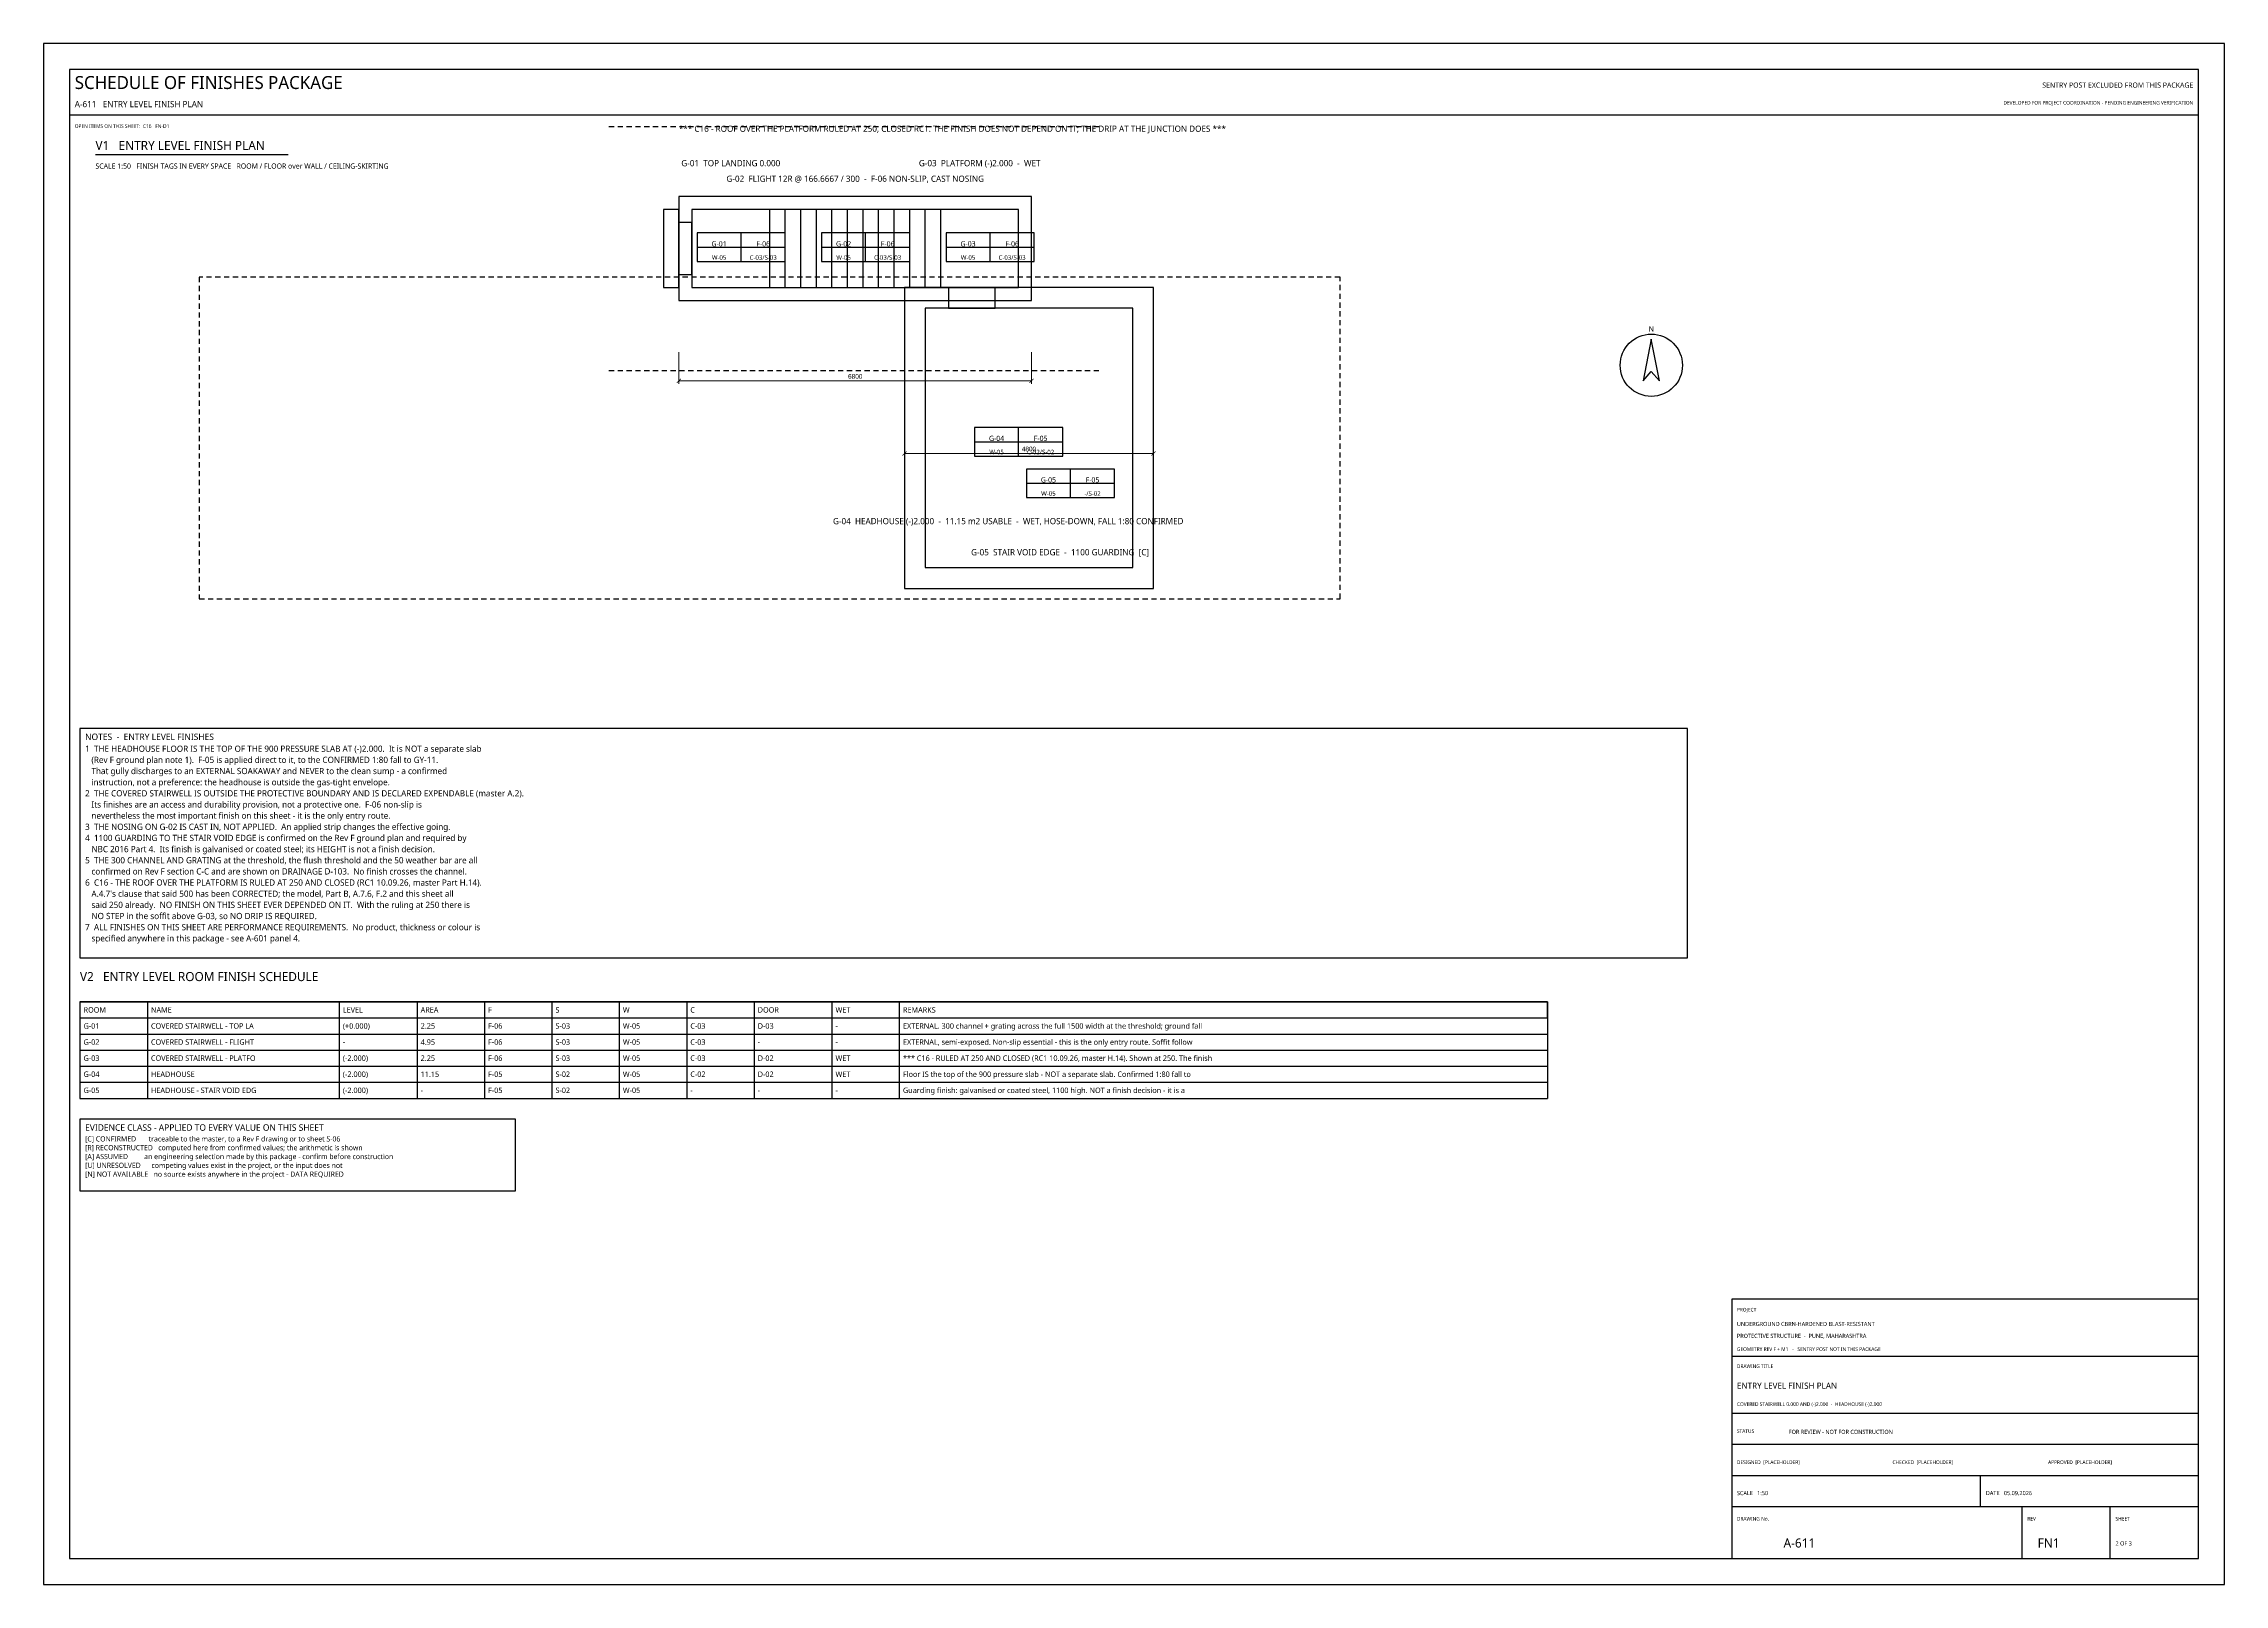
# Model space of a CAD drawing. Header units: millimetres. Extents: x 0 to 841, y 0 to 594.
import ezdxf
from ezdxf.enums import TextEntityAlignment as Align

# ---------------------------------------------------------------- set-up
doc = ezdxf.new("R2010")
doc.units = ezdxf.units.MM
for name, color, linetype in [('A-FIN-CEIL', 5, 'Continuous'), ('A-FIN-FLOOR', 4, 'Continuous'), ('A-FIN-TAG', 7, 'Continuous'), ('A-FIN-WALL', 3, 'Continuous'), ('A-FIN-WET', 30, 'Continuous'), ('M-ARCH', 8, 'Continuous'), ('M-ARCH-HIDDEN', 8, 'Continuous'), ('M-EXISTING', 8, 'Continuous'), ('M-FLAG', 1, 'Continuous'), ('M-STRUCT', 7, 'Continuous'), ('M-TABLE', 7, 'Continuous'), ('M-TEXT', 7, 'Continuous'), ('M-TITLE', 7, 'Continuous'), ('P-DRAIN-STORM', 5, 'Continuous'), ('S-DIM', 4, 'Continuous'), ('S-NOTE', 7, 'Continuous'), ('S-TEXT', 7, 'Continuous'), ('S-TITLE', 7, 'Continuous')]:
    doc.layers.add(name, color=color, linetype=linetype)
doc.styles.add('OpenSans', font='OpenSans-Regular.ttf')
doc.dimstyles.new('SC-DIM', dxfattribs={"dimtxt": 1.8, "dimasz": 1.6, "dimexe": 1.2, "dimexo": 1, "dimgap": 0.8, "dimtad": 1, "dimdec": 0, "dimblk": 'ARCHTICK', "dimcen": 2.5, "dimclrd": 4, "dimclre": 4, "dimclrt": 4, "dimazin": 3, "dimtfac": 1, "dimtmove": 0, "dimatfit": 3, "dimlwd": 13, "dimlwe": 13})

# ---------------------------------------------------------------- blocks, each defined once
blk = doc.blocks.new('_ARCHTICK')
at = {"color": 0, "linetype": 'BYBLOCK', "const_width": 0.15}
blk.add_lwpolyline([(-0.5, -0.5), (0.5, 0.5)], dxfattribs=at)
blk = doc.blocks.new('NORTH')
at = {"layer": 'S-TITLE'}
blk.add_lwpolyline([(0, 10), (-3.2, -6), (0, -2.4), (3.2, -6), (0, 10)], close=True, dxfattribs=at)
blk.add_circle((0, 0), 12, dxfattribs=at)

msp = doc.modelspace()

# ---------------------------------------------------------------- linework, layer by layer
at = {"layer": 'A-FIN-TAG'}
for p, q in [((252, 515.5), (286, 515.5)), ((269, 510), (269, 521)), ((300, 515.5), (334, 515.5)), ((317, 510), (317, 521)), ((348, 515.5), (382, 515.5)), ((365, 510), (365, 521)), ((376, 435), (376, 446)), ((359, 440.5), (393, 440.5)), ((396, 419), (396, 430)), ((379, 424.5), (413, 424.5))]:
    msp.add_line(p, q, dxfattribs=at)
for points in [[(252, 510), (286, 510), (286, 521), (252, 521)], [(300, 510), (334, 510), (334, 521), (300, 521)], [(348, 510), (382, 510), (382, 521), (348, 521)], [(359, 435), (393, 435), (393, 446), (359, 446)], [(379, 419), (413, 419), (413, 430), (379, 430)]]:
    msp.add_lwpolyline(points, close=True, dxfattribs=at)
at = {"layer": 'M-ARCH'}
for p, q in [((280, 500), (280, 530)), ((286, 500), (286, 530)), ((292, 500), (292, 530)), ((298, 500), (298, 530)), ((304, 500), (304, 530)), ((310, 500), (310, 530)), ((316, 500), (316, 530)), ((322, 500), (322, 530)), ((328, 500), (328, 530)), ((334, 500), (334, 530)), ((340, 500), (340, 530)), ((346, 500), (346, 530))]:
    msp.add_line(p, q, dxfattribs=at)
at = {"layer": 'M-ARCH-HIDDEN'}
for p, q in [((61.4, 504), (60, 504)), ((60, 504), (60, 502)), ((60, 500.6), (60, 498.6)), ((60, 497.2), (60, 495.2)), ((64.8, 504), (62.8, 504)), ((68.2, 504), (66.2, 504)), ((71.6, 504), (69.6, 504)), ((75, 504), (73, 504)), ((78.4, 504), (76.4, 504)), ((81.8, 504), (79.8, 504)), ((85.2, 504), (83.2, 504)), ((88.6, 504), (86.6, 504)), ((92, 504), (90, 504)), ((95.4, 504), (93.4, 504)), ((98.8, 504), (96.8, 504)), ((102.2, 504), (100.2, 504)), ((105.6, 504), (103.6, 504)), ((109, 504), (107, 504)), ((112.4, 504), (110.4, 504)), ((115.8, 504), (113.8, 504)), ((119.2, 504), (117.2, 504)), ((122.6, 504), (120.6, 504)), ((126, 504), (124, 504)), ((129.4, 504), (127.4, 504)), ((132.8, 504), (130.8, 504)), ((136.2, 504), (134.2, 504)), ((139.6, 504), (137.6, 504)), ((143, 504), (141, 504)), ((146.4, 504), (144.4, 504)), ((149.8, 504), (147.8, 504)), ((153.2, 504), (151.2, 504)), ((156.6, 504), (154.6, 504)), ((160, 504), (158, 504)), ((163.4, 504), (161.4, 504)), ((166.8, 504), (164.8, 504)), ((170.2, 504), (168.2, 504)), ((173.6, 504), (171.6, 504)), ((177, 504), (175, 504)), ((180.4, 504), (178.4, 504)), ((183.8, 504), (181.8, 504)), ((187.2, 504), (185.2, 504)), ((190.6, 504), (188.6, 504)), ((194, 504), (192, 504)), ((197.4, 504), (195.4, 504)), ((200.8, 504), (198.8, 504)), ((204.2, 504), (202.2, 504)), ((207.6, 504), (205.6, 504)), ((211, 504), (209, 504)), ((214.4, 504), (212.4, 504)), ((217.8, 504), (215.8, 504)), ((221.2, 504), (219.2, 504)), ((224.6, 504), (222.6, 504)), ((228, 504), (226, 504)), ((231.4, 504), (229.4, 504)), ((234.8, 504), (232.8, 504)), ((238.2, 504), (236.2, 504)), ((241.6, 504), (239.6, 504)), ((245, 504), (243, 504)), ((248.4, 504), (246.4, 504)), ((251.8, 504), (249.8, 504)), ((255.2, 504), (253.2, 504)), ((258.6, 504), (256.6, 504)), ((262, 504), (260, 504)), ((265.4, 504), (263.4, 504)), ((268.8, 504), (266.8, 504)), ((272.2, 504), (270.2, 504)), ((275.6, 504), (273.6, 504)), ((279, 504), (277, 504)), ((282.4, 504), (280.4, 504)), ((285.8, 504), (283.8, 504)), ((289.2, 504), (287.2, 504)), ((292.6, 504), (290.6, 504)), ((296, 504), (294, 504)), ((299.4, 504), (297.4, 504)), ((302.8, 504), (300.8, 504)), ((306.2, 504), (304.2, 504)), ((309.6, 504), (307.6, 504)), ((313, 504), (311, 504)), ((316.4, 504), (314.4, 504)), ((319.8, 504), (317.8, 504)), ((323.2, 504), (321.2, 504)), ((326.6, 504), (324.6, 504)), ((330, 504), (328, 504)), ((333.4, 504), (331.4, 504)), ((336.8, 504), (334.8, 504)), ((340.2, 504), (338.2, 504)), ((343.6, 504), (341.6, 504)), ((347, 504), (345, 504)), ((350.4, 504), (348.4, 504)), ((353.8, 504), (351.8, 504)), ((357.2, 504), (355.2, 504)), ((360.6, 504), (358.6, 504)), ((364, 504), (362, 504)), ((367.4, 504), (365.4, 504)), ((370.8, 504), (368.8, 504)), ((374.2, 504), (372.2, 504)), ((377.6, 504), (375.6, 504)), ((381, 504), (379, 504)), ((384.4, 504), (382.4, 504)), ((387.8, 504), (385.8, 504)), ((391.2, 504), (389.2, 504)), ((394.6, 504), (392.6, 504)), ((398, 504), (396, 504)), ((401.4, 504), (399.4, 504)), ((404.8, 504), (402.8, 504)), ((408.2, 504), (406.2, 504)), ((411.6, 504), (409.6, 504)), ((415, 504), (413, 504)), ((418.4, 504), (416.4, 504)), ((421.8, 504), (419.8, 504)), ((425.2, 504), (423.2, 504)), ((428.6, 504), (426.6, 504)), ((432, 504), (430, 504)), ((435.4, 504), (433.4, 504)), ((438.8, 504), (436.8, 504)), ((442.2, 504), (440.2, 504)), ((445.6, 504), (443.6, 504)), ((449, 504), (447, 504)), ((452.4, 504), (450.4, 504)), ((455.8, 504), (453.8, 504)), ((459.2, 504), (457.2, 504)), ((462.6, 504), (460.6, 504)), ((466, 504), (464, 504)), ((469.4, 504), (467.4, 504)), ((472.8, 504), (470.8, 504)), ((476.2, 504), (474.2, 504)), ((479.6, 504), (477.6, 504)), ((483, 504), (481, 504)), ((486.4, 504), (484.4, 504)), ((489.8, 504), (487.8, 504)), ((493.2, 504), (491.2, 504)), ((496.6, 504), (494.6, 504)), ((500, 504), (498, 504)), ((500, 502.4), (500, 504)), ((500, 499), (500, 501)), ((500, 495.6), (500, 497.6)), ((60, 493.8), (60, 491.8)), ((60, 490.4), (60, 488.4)), ((500, 492.2), (500, 494.2)), ((500, 488.8), (500, 490.8)), ((60, 487), (60, 485)), ((60, 483.6), (60, 481.6)), ((60, 480.2), (60, 478.2)), ((500, 485.4), (500, 487.4)), ((500, 482), (500, 484)), ((500, 478.6), (500, 480.6)), ((60, 476.8), (60, 474.8)), ((60, 473.4), (60, 471.4)), ((500, 475.2), (500, 477.2)), ((500, 471.8), (500, 473.8)), ((60, 470), (60, 468)), ((60, 466.6), (60, 464.6)), ((60, 463.2), (60, 461.2)), ((500, 468.4), (500, 470.4)), ((500, 465), (500, 467)), ((500, 461.6), (500, 463.6)), ((60, 459.8), (60, 457.8)), ((60, 456.4), (60, 454.4)), ((500, 458.2), (500, 460.2)), ((500, 454.8), (500, 456.8)), ((60, 453), (60, 451)), ((60, 449.6), (60, 447.6)), ((60, 446.2), (60, 444.2)), ((500, 451.4), (500, 453.4)), ((500, 448), (500, 450)), ((500, 444.6), (500, 446.6)), ((60, 442.8), (60, 440.8)), ((60, 439.4), (60, 437.4)), ((500, 441.2), (500, 443.2)), ((500, 437.8), (500, 439.8)), ((60, 436), (60, 434)), ((60, 432.6), (60, 430.6)), ((60, 429.2), (60, 427.2)), ((500, 434.4), (500, 436.4)), ((500, 431), (500, 433)), ((500, 427.6), (500, 429.6)), ((60, 425.8), (60, 423.8)), ((60, 422.4), (60, 420.4)), ((500, 424.2), (500, 426.2)), ((500, 420.8), (500, 422.8)), ((60, 419), (60, 417)), ((60, 415.6), (60, 413.6)), ((60, 412.2), (60, 410.2)), ((500, 417.4), (500, 419.4)), ((500, 414), (500, 416)), ((500, 410.6), (500, 412.6)), ((60, 408.8), (60, 406.8)), ((60, 405.4), (60, 403.4)), ((500, 407.2), (500, 409.2)), ((500, 403.8), (500, 405.8)), ((60, 402), (60, 400)), ((60, 398.6), (60, 396.6)), ((500, 400.4), (500, 402.4)), ((500, 397), (500, 399)), ((500, 393.6), (500, 395.6)), ((60, 395.2), (60, 393.2)), ((60, 391.8), (60, 389.8)), ((60, 388.4), (60, 386.4)), ((500, 390.2), (500, 392.2)), ((500, 386.8), (500, 388.8)), ((60, 385), (60, 383)), ((60, 381.6), (60, 380)), ((60, 380), (62, 380)), ((63.4, 380), (65.4, 380)), ((66.8, 380), (68.8, 380)), ((70.2, 380), (72.2, 380)), ((73.6, 380), (75.6, 380)), ((77, 380), (79, 380)), ((80.4, 380), (82.4, 380)), ((83.8, 380), (85.8, 380)), ((87.2, 380), (89.2, 380)), ((90.6, 380), (92.6, 380)), ((94, 380), (96, 380)), ((97.4, 380), (99.4, 380)), ((100.8, 380), (102.8, 380)), ((104.2, 380), (106.2, 380)), ((107.6, 380), (109.6, 380)), ((111, 380), (113, 380)), ((114.4, 380), (116.4, 380)), ((117.8, 380), (119.8, 380)), ((121.2, 380), (123.2, 380)), ((124.6, 380), (126.6, 380)), ((128, 380), (130, 380)), ((131.4, 380), (133.4, 380)), ((134.8, 380), (136.8, 380)), ((138.2, 380), (140.2, 380)), ((141.6, 380), (143.6, 380)), ((145, 380), (147, 380)), ((148.4, 380), (150.4, 380)), ((151.8, 380), (153.8, 380)), ((155.2, 380), (157.2, 380)), ((158.6, 380), (160.6, 380)), ((162, 380), (164, 380)), ((165.4, 380), (167.4, 380)), ((168.8, 380), (170.8, 380)), ((172.2, 380), (174.2, 380)), ((175.6, 380), (177.6, 380)), ((179, 380), (181, 380)), ((182.4, 380), (184.4, 380)), ((185.8, 380), (187.8, 380)), ((189.2, 380), (191.2, 380)), ((192.6, 380), (194.6, 380)), ((196, 380), (198, 380)), ((199.4, 380), (201.4, 380)), ((202.8, 380), (204.8, 380)), ((206.2, 380), (208.2, 380)), ((209.6, 380), (211.6, 380)), ((213, 380), (215, 380)), ((216.4, 380), (218.4, 380)), ((219.8, 380), (221.8, 380)), ((223.2, 380), (225.2, 380)), ((226.6, 380), (228.6, 380)), ((230, 380), (232, 380)), ((233.4, 380), (235.4, 380)), ((236.8, 380), (238.8, 380)), ((240.2, 380), (242.2, 380)), ((243.6, 380), (245.6, 380)), ((247, 380), (249, 380)), ((250.4, 380), (252.4, 380)), ((253.8, 380), (255.8, 380)), ((257.2, 380), (259.2, 380)), ((260.6, 380), (262.6, 380)), ((264, 380), (266, 380)), ((267.4, 380), (269.4, 380)), ((270.8, 380), (272.8, 380)), ((274.2, 380), (276.2, 380)), ((277.6, 380), (279.6, 380)), ((281, 380), (283, 380)), ((284.4, 380), (286.4, 380)), ((287.8, 380), (289.8, 380)), ((291.2, 380), (293.2, 380)), ((294.6, 380), (296.6, 380)), ((298, 380), (300, 380)), ((301.4, 380), (303.4, 380)), ((304.8, 380), (306.8, 380)), ((308.2, 380), (310.2, 380)), ((311.6, 380), (313.6, 380)), ((315, 380), (317, 380)), ((318.4, 380), (320.4, 380)), ((321.8, 380), (323.8, 380)), ((325.2, 380), (327.2, 380)), ((328.6, 380), (330.6, 380)), ((332, 380), (334, 380)), ((335.4, 380), (337.4, 380)), ((338.8, 380), (340.8, 380)), ((342.2, 380), (344.2, 380)), ((345.6, 380), (347.6, 380)), ((349, 380), (351, 380)), ((352.4, 380), (354.4, 380)), ((355.8, 380), (357.8, 380)), ((359.2, 380), (361.2, 380)), ((362.6, 380), (364.6, 380)), ((366, 380), (368, 380)), ((369.4, 380), (371.4, 380)), ((372.8, 380), (374.8, 380)), ((376.2, 380), (378.2, 380)), ((379.6, 380), (381.6, 380)), ((383, 380), (385, 380)), ((386.4, 380), (388.4, 380)), ((389.8, 380), (391.8, 380)), ((393.2, 380), (395.2, 380)), ((396.6, 380), (398.6, 380)), ((400, 380), (402, 380)), ((403.4, 380), (405.4, 380)), ((406.8, 380), (408.8, 380)), ((410.2, 380), (412.2, 380)), ((413.6, 380), (415.6, 380)), ((417, 380), (419, 380)), ((420.4, 380), (422.4, 380)), ((423.8, 380), (425.8, 380)), ((427.2, 380), (429.2, 380)), ((430.6, 380), (432.6, 380)), ((434, 380), (436, 380)), ((437.4, 380), (439.4, 380)), ((440.8, 380), (442.8, 380)), ((444.2, 380), (446.2, 380)), ((447.6, 380), (449.6, 380)), ((451, 380), (453, 380)), ((454.4, 380), (456.4, 380)), ((457.8, 380), (459.8, 380)), ((461.2, 380), (463.2, 380)), ((464.6, 380), (466.6, 380)), ((468, 380), (470, 380)), ((471.4, 380), (473.4, 380)), ((474.8, 380), (476.8, 380)), ((478.2, 380), (480.2, 380)), ((481.6, 380), (483.6, 380)), ((485, 380), (487, 380)), ((488.4, 380), (490.4, 380)), ((491.8, 380), (493.8, 380)), ((495.2, 380), (497.2, 380)), ((498.6, 380), (500, 380)), ((500, 383.4), (500, 385.4)), ((500, 380), (500, 382))]:
    msp.add_line(p, q, dxfattribs=at)
at = {"layer": 'M-EXISTING'}
for p, q in [((218, 562), (220, 562)), ((221.4, 562), (223.4, 562)), ((224.8, 562), (226.8, 562)), ((228.2, 562), (230.2, 562)), ((231.6, 562), (233.6, 562)), ((235, 562), (237, 562)), ((238.4, 562), (240.4, 562)), ((241.8, 562), (243.8, 562)), ((245.2, 562), (247.2, 562)), ((248.6, 562), (250.6, 562)), ((252, 562), (254, 562)), ((255.4, 562), (257.4, 562)), ((258.8, 562), (260.8, 562)), ((262.2, 562), (264.2, 562)), ((265.6, 562), (267.6, 562)), ((269, 562), (271, 562)), ((272.4, 562), (274.4, 562)), ((275.8, 562), (277.8, 562)), ((279.2, 562), (281.2, 562)), ((282.6, 562), (284.6, 562)), ((286, 562), (288, 562)), ((289.4, 562), (291.4, 562)), ((292.8, 562), (294.8, 562)), ((296.2, 562), (298.2, 562)), ((299.6, 562), (301.6, 562)), ((303, 562), (305, 562)), ((306.4, 562), (308.4, 562)), ((309.8, 562), (311.8, 562)), ((313.2, 562), (315.2, 562)), ((316.6, 562), (318.6, 562)), ((320, 562), (322, 562)), ((323.4, 562), (325.4, 562)), ((326.8, 562), (328.8, 562)), ((330.2, 562), (332.2, 562)), ((333.6, 562), (335.6, 562)), ((337, 562), (339, 562)), ((340.4, 562), (342.4, 562)), ((343.8, 562), (345.8, 562)), ((347.2, 562), (349.2, 562)), ((350.6, 562), (352.6, 562)), ((354, 562), (356, 562)), ((357.4, 562), (359.4, 562)), ((360.8, 562), (362.8, 562)), ((364.2, 562), (366.2, 562)), ((367.6, 562), (369.6, 562)), ((371, 562), (373, 562)), ((374.4, 562), (376.4, 562)), ((377.8, 562), (379.8, 562)), ((381.2, 562), (383.2, 562)), ((384.6, 562), (386.6, 562)), ((388, 562), (390, 562)), ((391.4, 562), (393.4, 562)), ((394.8, 562), (396.8, 562)), ((398.2, 562), (400.2, 562)), ((401.6, 562), (403.6, 562)), ((405, 562), (407, 562)), ((218, 468), (220, 468)), ((221.4, 468), (223.4, 468)), ((224.8, 468), (226.8, 468)), ((228.2, 468), (230.2, 468)), ((231.6, 468), (233.6, 468)), ((235, 468), (237, 468)), ((238.4, 468), (240.4, 468)), ((241.8, 468), (243.8, 468)), ((245.2, 468), (247.2, 468)), ((248.6, 468), (250.6, 468)), ((252, 468), (254, 468)), ((255.4, 468), (257.4, 468)), ((258.8, 468), (260.8, 468)), ((262.2, 468), (264.2, 468)), ((265.6, 468), (267.6, 468)), ((269, 468), (271, 468)), ((272.4, 468), (274.4, 468)), ((275.8, 468), (277.8, 468)), ((279.2, 468), (281.2, 468)), ((282.6, 468), (284.6, 468)), ((286, 468), (288, 468)), ((289.4, 468), (291.4, 468)), ((292.8, 468), (294.8, 468)), ((296.2, 468), (298.2, 468)), ((299.6, 468), (301.6, 468)), ((303, 468), (305, 468)), ((306.4, 468), (308.4, 468)), ((309.8, 468), (311.8, 468)), ((313.2, 468), (315.2, 468)), ((316.6, 468), (318.6, 468)), ((320, 468), (322, 468)), ((323.4, 468), (325.4, 468)), ((326.8, 468), (328.8, 468)), ((330.2, 468), (332.2, 468)), ((333.6, 468), (335.6, 468)), ((337, 468), (339, 468)), ((340.4, 468), (342.4, 468)), ((343.8, 468), (345.8, 468)), ((347.2, 468), (349.2, 468)), ((350.6, 468), (352.6, 468)), ((354, 468), (356, 468)), ((357.4, 468), (359.4, 468)), ((360.8, 468), (362.8, 468)), ((364.2, 468), (366.2, 468)), ((367.6, 468), (369.6, 468)), ((371, 468), (373, 468)), ((374.4, 468), (376.4, 468)), ((377.8, 468), (379.8, 468)), ((381.2, 468), (383.2, 468)), ((384.6, 468), (386.6, 468)), ((388, 468), (390, 468)), ((391.4, 468), (393.4, 468)), ((394.8, 468), (396.8, 468)), ((398.2, 468), (400.2, 468)), ((401.6, 468), (403.6, 468)), ((405, 468), (407, 468))]:
    msp.add_line(p, q, dxfattribs=at)
at = {"layer": 'M-FLAG'}
for points in [[(245, 505), (250, 505), (250, 525), (245, 525)], [(349, 492), (367, 492), (367, 500), (349, 500)]]:
    msp.add_lwpolyline(points, close=True, dxfattribs=at)
at = {"layer": 'M-STRUCT'}
for points in [[(245, 495), (381, 495), (381, 535), (245, 535)], [(250, 500), (376, 500), (376, 530), (250, 530)], [(332, 384), (428, 384), (428, 500), (332, 500)], [(340, 392), (420, 392), (420, 492), (340, 492)]]:
    msp.add_lwpolyline(points, close=True, dxfattribs=at)
at = {"layer": 'M-TABLE'}
for p, q in [((14, 224.575), (580, 224.575)), ((14, 224.575), (14, 187.375)), ((40, 224.575), (40, 187.375)), ((114, 224.575), (114, 187.375)), ((144, 224.575), (144, 187.375)), ((170, 224.575), (170, 187.375)), ((196, 224.575), (196, 187.375)), ((222, 224.575), (222, 187.375)), ((248, 224.575), (248, 187.375)), ((274, 224.575), (274, 187.375)), ((304, 224.575), (304, 187.375)), ((330, 224.575), (330, 187.375)), ((580, 224.575), (580, 187.375)), ((14, 212.175), (580, 212.175)), ((14, 205.975), (580, 205.975)), ((14, 199.775), (580, 199.775)), ((14, 193.575), (580, 193.575)), ((14, 187.375), (580, 187.375))]:
    msp.add_line(p, q, dxfattribs=at)
msp.add_lwpolyline([(14, 218.375), (580, 218.375), (580, 224.575), (14, 224.575)], close=True, dxfattribs=at)
at = {"layer": 'M-TITLE'}
for p, q in [((10, 566.5), (831, 566.5)), ((651, 88), (831, 88)), ((651, 66), (831, 66)), ((651, 54), (831, 54)), ((651, 42), (831, 42)), ((747, 30), (747, 42)), ((651, 30), (831, 30)), ((763, 10), (763, 30)), ((797, 10), (797, 30))]:
    msp.add_line(p, q, dxfattribs=at)
msp.add_lwpolyline([(651, 10), (831, 10), (831, 110), (651, 110)], close=True, dxfattribs=at)
at = {"layer": 'P-DRAIN-STORM'}
msp.add_lwpolyline([(239, 500), (245, 500), (245, 530), (239, 530)], close=True, dxfattribs=at)
at = {"layer": 'S-TITLE'}
msp.add_line((20, 551.2), (94.311, 551.2), dxfattribs=at)
for points in [[(0, 0), (841, 0), (841, 594), (0, 594)], [(10, 10), (831, 10), (831, 584), (10, 584)], [(14, 241.575), (634, 241.575), (634, 330), (14, 330)], [(14, 151.75), (182, 151.75), (182, 179.375), (14, 179.375)]]:
    msp.add_lwpolyline(points, close=True, dxfattribs=at)

# ---------------------------------------------------------------- block references
at = {"layer": 'M-TITLE'}
msp.add_blockref('NORTH', (620, 470), dxfattribs=at)

# ---------------------------------------------------------------- texts
at = {"layer": 'A-FIN-CEIL', "style": 'OpenSans'}
for s, p in [('C-03/S-03', (277.5, 511.54)), ('C-03/S-03', (325.5, 511.54)), ('C-03/S-03', (373.5, 511.54)), ('C-02/S-02', (384.5, 436.54)), ('-/S-02', (404.5, 420.54))]:
    msp.add_text(s, height=1.75, dxfattribs=at).set_placement(p, align=Align.MIDDLE_CENTER)
at = {"layer": 'A-FIN-FLOOR', "style": 'OpenSans'}
for s, p in [('F-06', (277.5, 516.82)), ('F-06', (325.5, 516.82)), ('F-06', (373.5, 516.82)), ('F-05', (384.5, 441.82)), ('F-05', (404.5, 425.82))]:
    msp.add_text(s, height=2, dxfattribs=at).set_placement(p, align=Align.MIDDLE_CENTER)
at = {"layer": 'A-FIN-TAG', "style": 'OpenSans'}
for s, p in [('G-01', (260.5, 516.82)), ('G-02', (308.5, 516.82)), ('G-03', (356.5, 516.82)), ('G-04', (367.5, 441.82)), ('G-05', (387.5, 425.82))]:
    msp.add_text(s, height=2, dxfattribs=at).set_placement(p, align=Align.MIDDLE_CENTER)
at = {"layer": 'A-FIN-WALL', "style": 'OpenSans'}
for p in [(260.5, 511.54), (308.5, 511.54), (356.5, 511.54), (367.5, 436.54), (387.5, 420.54)]:
    msp.add_text('W-05', height=1.75, dxfattribs=at).set_placement(p, align=Align.MIDDLE_CENTER)
at = {"layer": 'A-FIN-WET', "style": 'OpenSans'}
for s, p in [('G-03  PLATFORM (-)2.000  -  WET', (361, 546)), ('G-04  HEADHOUSE (-)2.000  -  11.15 m2 USABLE  -  WET, HOSE-DOWN, FALL 1:80 CONFIRMED', (372, 408))]:
    msp.add_text(s, height=2.4, dxfattribs=at).set_placement(p, align=Align.BOTTOM_CENTER)
at = {"layer": 'M-FLAG', "style": 'OpenSans'}
for s, height, p in [('DEVELOPED FOR PROJECT COORDINATION - PENDING ENGINEERING VERIFICATION', 1.4, (829, 570.5)), ('SENTRY POST EXCLUDED FROM THIS PACKAGE', 2, (829, 577))]:
    msp.add_text(s, height=height, dxfattribs=at).set_placement(p, align=Align.RIGHT)
for s, height, p in [('OPEN ITEMS ON THIS SHEET:  C16   FN-D1', 1.4, (12, 561.5)), ('*** C16 - ROOF OVER THE PLATFORM RULED AT 250, CLOSED RC1. THE FINISH DOES NOT DEPEND ON IT; THE DRIP AT THE JUNCTION DOES ***', 2.4, (245, 560)), ('FOR REVIEW - NOT FOR CONSTRUCTION', 1.6, (673, 58))]:
    msp.add_text(s, height=height, dxfattribs=at).set_placement(p)
msp.add_text('G-05  STAIR VOID EDGE  -  1100 GUARDING  [C]', height=2.4, dxfattribs=at).set_placement((392, 396), align=Align.BOTTOM_CENTER)
at = {"layer": 'M-TABLE', "style": 'OpenSans'}
for s, p in [('ROOM', (15.4, 220.425)), ('NAME', (41.4, 220.425)), ('LEVEL', (115.4, 220.425)), ('AREA', (145.4, 220.425)), ('F', (171.4, 220.425)), ('S', (197.4, 220.425)), ('W', (223.4, 220.425)), ('C', (249.4, 220.425)), ('DOOR', (275.4, 220.425)), ('WET', (305.4, 220.425)), ('REMARKS', (331.4, 220.425)), ('G-01', (15.4, 214.225)), ('COVERED STAIRWELL - TOP LA', (41.4, 214.225)), ('(+0.000)', (115.4, 214.225)), ('2.25', (145.4, 214.225)), ('F-06', (171.4, 214.225)), ('S-03', (197.4, 214.225)), ('W-05', (223.4, 214.225)), ('C-03', (249.4, 214.225)), ('D-03', (275.4, 214.225)), ('-', (305.4, 214.225)), ('EXTERNAL. 300 channel + grating across the full 1500 width at the threshold; ground fall', (331.4, 214.225)), ('EXTERNAL, semi-exposed. Non-slip essential - this is the only entry route. Soffit follow', (331.4, 208.025)), ('G-02', (15.4, 208.025)), ('G-03', (15.4, 201.825)), ('COVERED STAIRWELL - FLIGHT', (41.4, 208.025)), ('COVERED STAIRWELL - PLATFO', (41.4, 201.825)), ('-', (115.4, 208.025)), ('(-2.000)', (115.4, 201.825)), ('4.95', (145.4, 208.025)), ('2.25', (145.4, 201.825)), ('F-06', (171.4, 208.025)), ('F-06', (171.4, 201.825)), ('S-03', (197.4, 208.025)), ('S-03', (197.4, 201.825)), ('W-05', (223.4, 208.025)), ('W-05', (223.4, 201.825)), ('C-03', (249.4, 208.025)), ('C-03', (249.4, 201.825)), ('-', (275.4, 208.025)), ('D-02', (275.4, 201.825)), ('WET', (305.4, 201.825)), ('-', (305.4, 208.025)), ('*** C16 - RULED AT 250 AND CLOSED (RC1 10.09.26, master H.14). Shown at 250. The finish ', (331.4, 201.825)), ('G-04', (15.4, 195.625)), ('HEADHOUSE', (41.4, 195.625)), ('(-2.000)', (115.4, 195.625)), ('11.15', (145.4, 195.625)), ('F-05', (171.4, 195.625)), ('S-02', (197.4, 195.625)), ('W-05', (223.4, 195.625)), ('C-02', (249.4, 195.625)), ('D-02', (275.4, 195.625)), ('WET', (305.4, 195.625)), ('Floor IS the top of the 900 pressure slab - NOT a separate slab. Confirmed 1:80 fall to ', (331.4, 195.625)), ('G-05', (15.4, 189.425)), ('HEADHOUSE - STAIR VOID EDG', (41.4, 189.425)), ('(-2.000)', (115.4, 189.425)), ('-', (145.4, 189.425)), ('F-05', (171.4, 189.425)), ('S-02', (197.4, 189.425)), ('W-05', (223.4, 189.425)), ('-', (249.4, 189.425)), ('-', (275.4, 189.425)), ('-', (305.4, 189.425)), ('Guarding finish: galvanised or coated steel, 1100 high. NOT a finish decision - it is a ', (331.4, 189.425))]:
    msp.add_text(s, height=2.1, dxfattribs=at).set_placement(p)
at = {"layer": 'M-TEXT', "style": 'OpenSans'}
for s, p in [('G-01  TOP LANDING 0.000', (265, 546)), ('G-02  FLIGHT 12R @ 166.6667 / 300  -  F-06 NON-SLIP, CAST NOSING', (313, 540))]:
    msp.add_text(s, height=2.4, dxfattribs=at).set_placement(p, align=Align.BOTTOM_CENTER)
at = {"layer": 'M-TITLE', "style": 'OpenSans'}
for s, height, p in [('SCHEDULE OF FINISHES PACKAGE', 5, (12, 576.5)), ('A-611   ENTRY LEVEL FINISH PLAN', 2.4, (12, 569.5)), ('V2   ENTRY LEVEL ROOM FINISH SCHEDULE', 3.5, (14, 232.575)), ('PROJECT', 1.4, (653, 105.2)), ('UNDERGROUND CBRN-HARDENED BLAST-RESISTANT', 1.6, (653, 99.6)), ('PROTECTIVE STRUCTURE  -  PUNE, MAHARASHTRA', 1.6, (653, 95)), ('GEOMETRY REV F + M1   -   SENTRY POST NOT IN THIS PACKAGE', 1.4, (653, 90)), ('DRAWING TITLE', 1.4, (653, 83.4)), ('ENTRY LEVEL FINISH PLAN', 2.4, (653, 75.4)), ('COVERED STAIRWELL 0.000 AND (-)2.000  -  HEADHOUSE (-)2.000', 1.4, (653, 68.8)), ('STATUS', 1.4, (653, 58.4)), ('DESIGNED  [PLACEHOLDER]', 1.4, (653, 46.4)), ('CHECKED  [PLACEHOLDER]', 1.4, (713, 46.4)), ('APPROVED  [PLACEHOLDER]', 1.4, (773, 46.4)), ('SCALE   1:50', 1.6, (653, 34.4)), ('DATE   05.09.2026', 1.6, (749, 34.4)), ('DRAWING No.', 1.4, (653, 24.6)), ('REV', 1.4, (765, 24.6)), ('SHEET', 1.4, (799, 24.6)), ('A-611', 3.5, (671, 14.2)), ('FN1', 3.5, (769, 14.2)), ('2 OF 3', 1.6, (799, 15))]:
    msp.add_text(s, height=height, dxfattribs=at).set_placement(p)
msp.add_text('N', height=2, dxfattribs=at).set_placement((620, 484), align=Align.MIDDLE_CENTER)
at = {"layer": 'S-NOTE', "style": 'OpenSans'}
for s, height, p in [('1  THE HEADHOUSE FLOOR IS THE TOP OF THE 900 PRESSURE SLAB AT (-)2.000.  It is NOT a separate slab', 2.4, (16, 320.975)), ('   That gully discharges to an EXTERNAL SOAKAWAY and NEVER to the clean sump - a confirmed', 2.4, (16, 312.375)), ('   (Rev F ground plan note 1).  F-05 is applied direct to it, to the CONFIRMED 1:80 fall to GY-11.', 2.4, (16, 316.675)), ('2  THE COVERED STAIRWELL IS OUTSIDE THE PROTECTIVE BOUNDARY AND IS DECLARED EXPENDABLE (master A.2).', 2.4, (16, 303.775)), ('   instruction, not a preference: the headhouse is outside the gas-tight envelope.', 2.4, (16, 308.075)), ('   Its finishes are an access and durability provision, not a protective one.  F-06 non-slip is', 2.4, (16, 299.475)), ('   nevertheless the most important finish on this sheet - it is the only entry route.', 2.4, (16, 295.175)), ('4  1100 GUARDING TO THE STAIR VOID EDGE is confirmed on the Rev F ground plan and required by', 2.4, (16, 286.575)), ('3  THE NOSING ON G-02 IS CAST IN, NOT APPLIED.  An applied strip changes the effective going.', 2.4, (16, 290.875)), ('5  THE 300 CHANNEL AND GRATING at the threshold, the flush threshold and the 50 weather bar are all', 2.4, (16, 277.975)), ('   NBC 2016 Part 4.  Its finish is galvanised or coated steel; its HEIGHT is not a finish decision.', 2.4, (16, 282.275)), ('6  C16 - THE ROOF OVER THE PLATFORM IS RULED AT 250 AND CLOSED (RC1 10.09.26, master Part H.14).', 2.4, (16, 269.375)), ('   confirmed on Rev F section C-C and are shown on DRAINAGE D-103.  No finish crosses the channel.', 2.4, (16, 273.675)), ("   A.4.7's clause that said 500 has been CORRECTED; the model, Part B, A.7.6, F.2 and this sheet all", 2.4, (16, 265.075)), ('   said 250 already.  NO FINISH ON THIS SHEET EVER DEPENDED ON IT.  With the ruling at 250 there is', 2.4, (16, 260.775)), ('7  ALL FINISHES ON THIS SHEET ARE PERFORMANCE REQUIREMENTS.  No product, thickness or colour is', 2.4, (16, 252.175)), ('   NO STEP in the soffit above G-03, so NO DRIP IS REQUIRED.', 2.4, (16, 256.475)), ('   specified anywhere in this package - see A-601 panel 4.', 2.4, (16, 247.875)), ('[C] CONFIRMED       traceable to the master, to a Rev F drawing or to sheet S-06', 2, (16, 170.75)), ('[R] RECONSTRUCTED   computed here from confirmed values; the arithmetic is shown', 2, (16, 167.35)), ('[A] ASSUMED         an engineering selection made by this package - confirm before construction', 2, (16, 163.95)), ('[U] UNRESOLVED      competing values exist in the project, or the input does not', 2, (16, 160.55)), ('[N] NOT AVAILABLE   no source exists anywhere in the project - DATA REQUIRED', 2, (16, 157.15))]:
    msp.add_text(s, height=height, dxfattribs=at).set_placement(p)
at = {"layer": 'S-TEXT', "style": 'OpenSans'}
msp.add_text('SCALE 1:50   FINISH TAGS IN EVERY SPACE   ROOM / FLOOR over WALL / CEILING-SKIRTING', height=2, dxfattribs=at).set_placement((20, 545.8))
at = {"layer": 'S-TITLE', "style": 'OpenSans'}
for s, height, p in [('V1   ENTRY LEVEL FINISH PLAN', 3.5, (20, 553)), ('NOTES  -  ENTRY LEVEL FINISHES', 2.5, (16, 325.5)), ('EVIDENCE CLASS - APPLIED TO EVERY VALUE ON THIS SHEET', 2.5, (16, 174.875))]:
    msp.add_text(s, height=height, dxfattribs=at).set_placement(p)

# ---------------------------------------------------------------- dimensions: what is measured, and where the dimension line sits
at = {"layer": 'S-DIM'}
for base, p1, p2 in [((245, 464), (245, 476), (381, 476)), ((332, 436), (332, 448), (428, 448))]:
    msp.add_linear_dim(base=base, p1=p1, p2=p2, dimstyle='SC-DIM', override={"dimlfac": 50}, dxfattribs=at).render()

doc.saveas('drawing.dxf')
